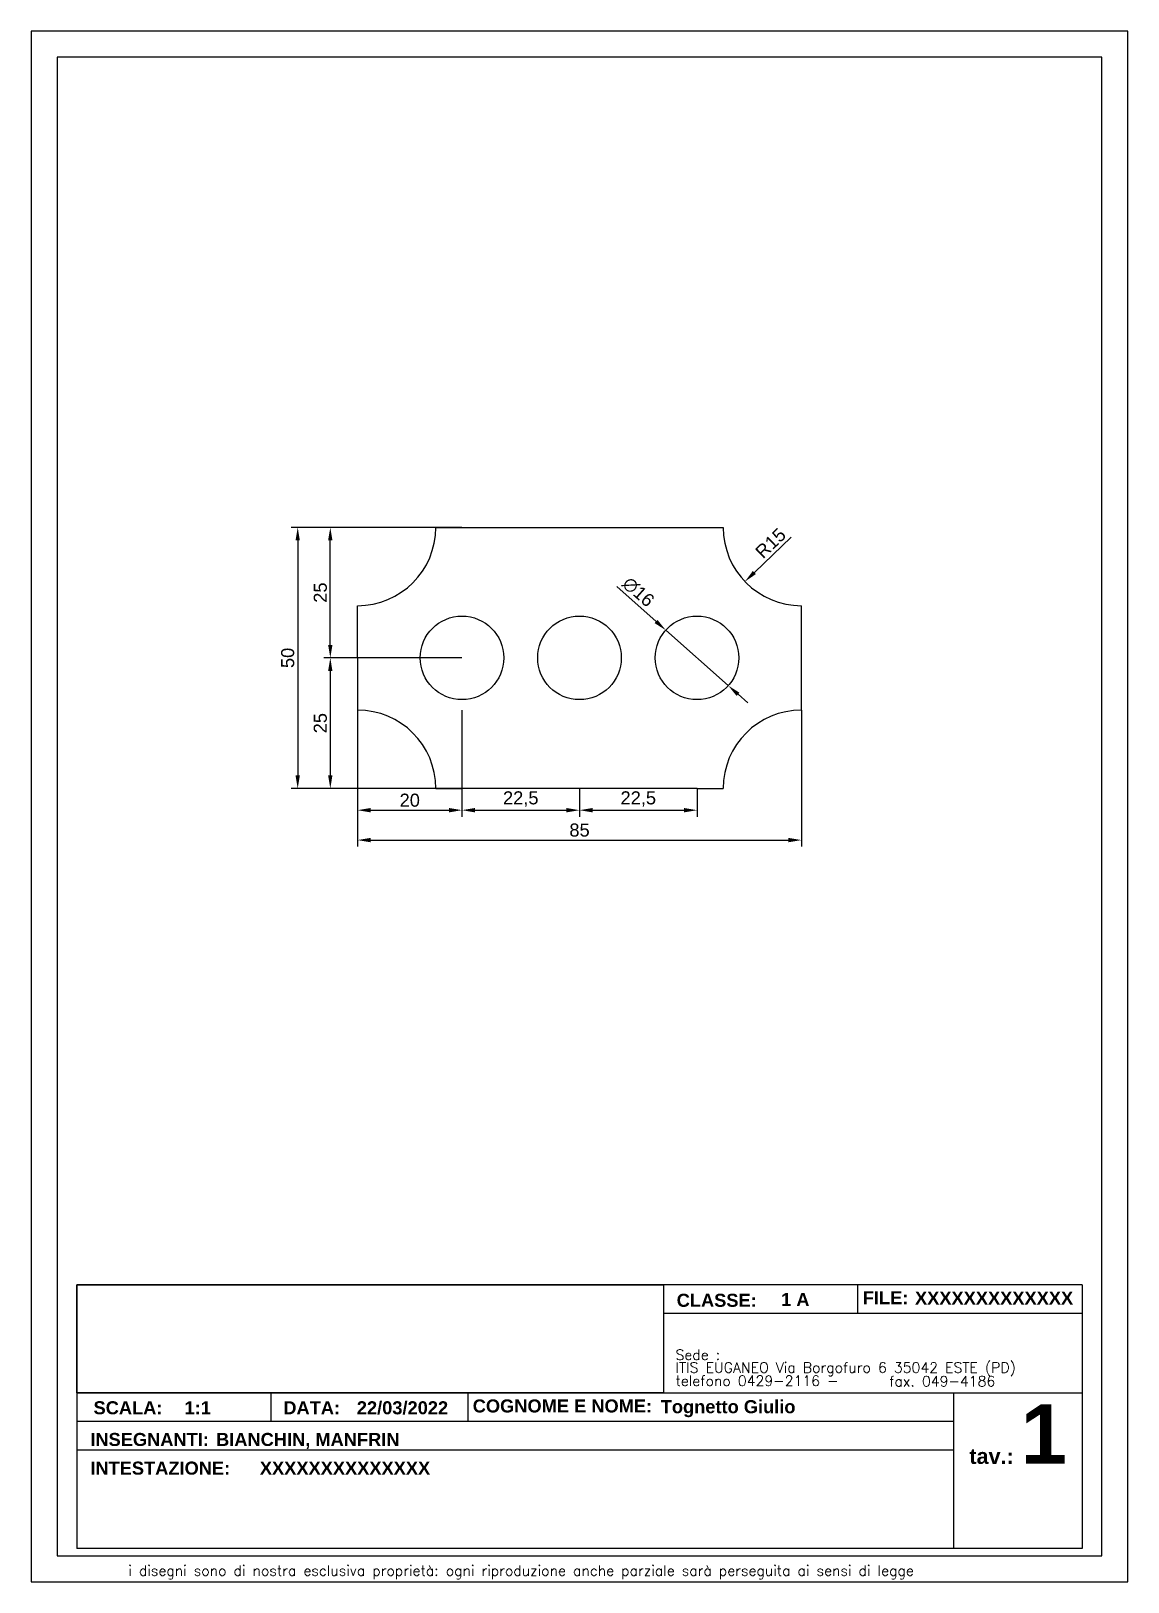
# Model space of a CAD drawing. Extents: x -213 to 981, y -383 to -83.
# Drawn here: x 770.9 to 980.9, y -379.7 to -82.7 of the extents above; entities that cross this region are included whole.
import ezdxf

# ---------------------------------------------------------------- set-up
doc = ezdxf.new("R2010")
doc.units = 0
doc.layers.get('0').update_dxf_attribs({"linetype": 'CONTINUOUS'})
doc.layers.get('DEFPOINTS').update_dxf_attribs({"linetype": 'CONTINUOUS'})
doc.layers.add('Linea Costruzione', color=4, linetype='CONTINUOUS')
doc.layers.add('TESTO', color=2, linetype='CONTINUOUS')
doc.styles.add('QUOTE', font='arial.ttf')
doc.styles.add('ROMANS', font='ROMANS.SHX', dxfattribs={"width": 0.65, "height": 8})
doc.styles.add('SANSSERIFBOLD', font='sasb____.pfb', dxfattribs={"height": 3})
doc.dimstyles.get("Standard").update_dxf_attribs({"dimscale": 0, "dimtxt": 2.5, "dimasz": 2.5, "dimexe": 1.25, "dimexo": 0, "dimtad": 1, "dimdec": 4, "dimdsep": 46, "dimlunit": 6, "dimtxsty": 'QUOTE', "dimcen": 2.5, "dimclrd": 5, "dimclre": 5, "dimclrt": 1, "dimadec": 0, "dimazin": 0, "dimtfac": 1, "dimtdec": 4, "dimtmove": 0, "dimatfit": 3, "dimfxl": 1, "dimtolj": 1, "dimtzin": 0, "dimarcsym": 0})
picture_1 = doc.add_image_def('image1.jpg', size_in_pixel=(2000, 368))

msp = doc.modelspace()

# ---------------------------------------------------------------- texts
at = {"layer": 'TESTO'}
for s, height, style, p in [('CLASSE:', 2.5, 'SANSSERIFBOLD', (894.50256, -327.05379)), ('1 A', 2.5, 'SANSSERIFBOLD', (914.49328, -326.90324)), ('FILE:', 2.5, 'SANSSERIFBOLD', (930.11826, -326.5577)), ('XXXXXXXXXXXXX', 2.5, 'SANSSERIFBOLD', (940.12111, -326.63229)), ('Sede : ', 1.974495, 'ROMANS', (894.27713, -337.21758)), ('ITIS EUGANEO Via Borgofuro 6 35042 ESTE (PD)', 1.9744954, 'ROMANS', (894.27713, -339.67018)), ('telefono 0429-2116 -  ', 1.9744954, 'ROMANS', (894.27713, -342.20889)), ('fax. 049-4186', 1.9744954, 'ROMANS', (935.19051, -342.29359)), ('SCALA:', 2.5, 'SANSSERIFBOLD', (782.86395, -347.63266)), ('1:1', 2.5, 'SANSSERIFBOLD', (800.29071, -347.63718)), ('DATA:', 2.5, 'SANSSERIFBOLD', (819.19584, -347.63266)), ('22/03/2022', 2.5, 'SANSSERIFBOLD', (833.26786, -347.63718)), ('COGNOME E NOME:', 2.5, 'SANSSERIFBOLD', (855.45365, -347.28576)), ('Tognetto Giulio', 2.5, 'SANSSERIFBOLD', (891.44978, -347.42643)), ('1', 11.37309, 'SANSSERIFBOLD', (960.35407, -357.11406)), ('INSEGNANTI: ', 2.5, 'SANSSERIFBOLD', (782.24794, -353.7007)), ('BIANCHIN, MANFRIN', 2.5, 'SANSSERIFBOLD', (806.31923, -353.7007)), ('tav.:', 2.961743, 'SANSSERIFBOLD', (950.52772, -357.13177)), ('INTESTAZIONE: ', 2.5, 'SANSSERIFBOLD', (782.24794, -359.19135)), ('XXXXXXXXXXXXXX', 2.5, 'SANSSERIFBOLD', (814.70005, -359.19135)), ('i disegni sono di nostra esclusiva proprietà: ogni riproduzione anche parziale sarà perseguita ai sensi di legge', 1.97449544, 'ROMANS', (789.52394, -378.55986))]:
    msp.add_text(s, height=height, dxfattribs=dict(at, style=style)).set_placement(p)

# ---------------------------------------------------------------- blocks, each defined once
blk = doc.blocks.new('*D19')
at = {"layer": 'DEFPOINTS', "color": 0, "transparency": 16777216}
for p in [(833.4, -212.79), (853.4, -212.79), (853.4, -231.95)]:
    blk.add_point(p, dxfattribs=at)
at = {"layer": 'Linea Costruzione', "color": 5, "lineweight": -2, "transparency": 16777216}
for p, q in [((833.4, -212.79), (833.4, -233.2)), ((853.4, -212.79), (853.4, -233.2)), ((835.9, -231.95), (850.9, -231.95))]:
    blk.add_line(p, q, dxfattribs=at)
at = {"layer": 'Linea Costruzione', "color": 5, "transparency": 16777216}
for points in [[(835.9, -231.53), (835.9, -232.37), (833.4, -231.95)], [(850.9, -231.53), (850.9, -232.37), (853.4, -231.95)]]:
    blk.add_solid(points, dxfattribs=at)
at = {"layer": 'Linea Costruzione', "color": 1, "transparency": 16777216, "insert": (843.4, -230.05), "char_height": 2.5, "attachment_point": 5, "style": 'QUOTE'}
blk.add_mtext('\\A1;20', dxfattribs=at)
blk = doc.blocks.new('*D20')
at = {"layer": 'DEFPOINTS', "color": 0, "transparency": 16777216}
for p in [(853.4, -227.79), (875.9, -227.79), (875.9, -231.95)]:
    blk.add_point(p, dxfattribs=at)
at = {"layer": 'Linea Costruzione', "color": 5, "lineweight": -2, "transparency": 16777216}
for p, q in [((853.4, -227.79), (853.4, -233.2)), ((875.9, -227.79), (875.9, -233.2)), ((855.9, -231.95), (873.4, -231.95))]:
    blk.add_line(p, q, dxfattribs=at)
at = {"layer": 'Linea Costruzione', "color": 5, "transparency": 16777216}
for points in [[(855.9, -231.53), (855.9, -232.37), (853.4, -231.95)], [(873.4, -231.53), (873.4, -232.37), (875.9, -231.95)]]:
    blk.add_solid(points, dxfattribs=at)
at = {"layer": 'Linea Costruzione', "color": 1, "transparency": 16777216, "insert": (864.65, -229.82), "char_height": 2.5, "attachment_point": 5, "style": 'QUOTE'}
blk.add_mtext('\\A1;22,5', dxfattribs=at)
blk = doc.blocks.new('*D21')
at = {"layer": 'DEFPOINTS', "color": 0, "transparency": 16777216}
for p in [(875.9, -227.79), (898.4, -227.79), (898.4, -231.95)]:
    blk.add_point(p, dxfattribs=at)
at = {"layer": 'Linea Costruzione', "color": 5, "lineweight": -2, "transparency": 16777216}
for p, q in [((875.9, -227.79), (875.9, -233.2)), ((898.4, -227.79), (898.4, -233.2)), ((878.4, -231.95), (895.9, -231.95))]:
    blk.add_line(p, q, dxfattribs=at)
at = {"layer": 'Linea Costruzione', "color": 5, "transparency": 16777216}
for points in [[(878.4, -231.53), (878.4, -232.37), (875.9, -231.95)], [(895.9, -231.53), (895.9, -232.37), (898.4, -231.95)]]:
    blk.add_solid(points, dxfattribs=at)
at = {"layer": 'Linea Costruzione', "color": 1, "transparency": 16777216, "insert": (887.15, -229.82), "char_height": 2.5, "attachment_point": 5, "style": 'QUOTE'}
blk.add_mtext('\\A1;22,5', dxfattribs=at)
blk = doc.blocks.new('*D22')
at = {"layer": 'DEFPOINTS', "color": 0, "transparency": 16777216}
for p in [(853.4, -202.79), (828.19, -227.79), (853.4, -227.79)]:
    blk.add_point(p, dxfattribs=at)
at = {"layer": 'Linea Costruzione', "color": 5, "lineweight": -2, "transparency": 16777216}
for p, q in [((853.4, -202.79), (826.94, -202.79)), ((828.19, -205.29), (828.19, -225.29)), ((853.4, -227.79), (826.94, -227.79))]:
    blk.add_line(p, q, dxfattribs=at)
at = {"layer": 'Linea Costruzione', "color": 5, "transparency": 16777216}
for points in [[(827.77, -205.29), (828.6, -205.29), (828.19, -202.79)], [(827.77, -225.29), (828.6, -225.29), (828.19, -227.79)]]:
    blk.add_solid(points, dxfattribs=at)
at = {"layer": 'Linea Costruzione', "color": 1, "transparency": 16777216, "insert": (826.29, -215.29), "char_height": 2.5, "attachment_point": 5, "rotation": 90, "style": 'QUOTE'}
blk.add_mtext('\\A1;25', dxfattribs=at)
blk = doc.blocks.new('*D23')
at = {"layer": 'DEFPOINTS', "color": 0, "transparency": 16777216}
for p in [(828.19, -177.79), (853.4, -177.79), (853.4, -202.79)]:
    blk.add_point(p, dxfattribs=at)
at = {"layer": 'Linea Costruzione', "color": 5, "lineweight": -2, "transparency": 16777216}
for p, q in [((853.4, -177.79), (826.94, -177.79)), ((828.19, -200.29), (828.19, -180.29)), ((853.4, -202.79), (826.94, -202.79))]:
    blk.add_line(p, q, dxfattribs=at)
at = {"layer": 'Linea Costruzione', "color": 5, "transparency": 16777216}
for points in [[(827.77, -180.29), (828.6, -180.29), (828.19, -177.79)], [(827.77, -200.29), (828.6, -200.29), (828.19, -202.79)]]:
    blk.add_solid(points, dxfattribs=at)
at = {"layer": 'Linea Costruzione', "color": 1, "transparency": 16777216, "insert": (826.29, -190.29), "char_height": 2.5, "attachment_point": 5, "rotation": 90, "style": 'QUOTE'}
blk.add_mtext('\\A1;25', dxfattribs=at)
blk = doc.blocks.new('*D24')
at = {"layer": 'DEFPOINTS', "color": 0, "transparency": 16777216}
for p in [(853.4, -177.79), (821.95, -227.79), (853.4, -227.79)]:
    blk.add_point(p, dxfattribs=at)
at = {"layer": 'Linea Costruzione', "color": 5, "lineweight": -2, "transparency": 16777216}
for p, q in [((853.4, -177.79), (820.7, -177.79)), ((821.95, -180.29), (821.95, -225.29)), ((853.4, -227.79), (820.7, -227.79))]:
    blk.add_line(p, q, dxfattribs=at)
at = {"layer": 'Linea Costruzione', "color": 5, "transparency": 16777216}
for points in [[(821.53, -180.29), (822.36, -180.29), (821.95, -177.79)], [(821.53, -225.29), (822.36, -225.29), (821.95, -227.79)]]:
    blk.add_solid(points, dxfattribs=at)
at = {"layer": 'Linea Costruzione', "color": 1, "transparency": 16777216, "insert": (820.04, -202.79), "char_height": 2.5, "attachment_point": 5, "rotation": 90, "style": 'QUOTE'}
blk.add_mtext('\\A1;50', dxfattribs=at)
blk = doc.blocks.new('*D25')
at = {"layer": 'DEFPOINTS', "color": 0, "transparency": 16777216}
for p in [(833.4, -212.79), (918.4, -212.79), (918.4, -237.67)]:
    blk.add_point(p, dxfattribs=at)
at = {"layer": 'Linea Costruzione', "color": 5, "lineweight": -2, "transparency": 16777216}
for p, q in [((833.4, -212.79), (833.4, -238.92)), ((918.4, -212.79), (918.4, -238.92)), ((835.9, -237.67), (915.9, -237.67))]:
    blk.add_line(p, q, dxfattribs=at)
at = {"layer": 'Linea Costruzione', "color": 5, "transparency": 16777216}
for points in [[(835.9, -237.26), (835.9, -238.09), (833.4, -237.67)], [(915.9, -237.26), (915.9, -238.09), (918.4, -237.67)]]:
    blk.add_solid(points, dxfattribs=at)
at = {"layer": 'Linea Costruzione', "color": 1, "transparency": 16777216, "insert": (875.9, -235.77), "char_height": 2.5, "attachment_point": 5, "style": 'QUOTE'}
blk.add_mtext('\\A1;85', dxfattribs=at)
blk = doc.blocks.new('*D26')
at = {"layer": 'DEFPOINTS', "color": 0, "transparency": 16777216}
for p in [(892.41, -197.47), (904.38, -208.1)]:
    blk.add_point(p, dxfattribs=at)
at = {"layer": 'Linea Costruzione', "color": 5, "lineweight": -2, "transparency": 16777216}
for p, q in [((883.03, -189.14), (890.55, -195.81)), ((904.38, -208.1), (892.41, -197.47)), ((906.25, -209.76), (908.12, -211.42))]:
    blk.add_line(p, q, dxfattribs=at)
at = {"layer": 'Linea Costruzione', "color": 5, "transparency": 16777216}
for points in [[(890.82, -195.5), (890.27, -196.13), (892.41, -197.47)], [(906.52, -209.45), (905.97, -210.07), (904.38, -208.1)]]:
    blk.add_solid(points, dxfattribs=at)
at = {"layer": 'Linea Costruzione', "color": 1, "transparency": 16777216, "insert": (887.16, -190.17), "char_height": 2.5, "attachment_point": 5, "rotation": 318.3917, "style": 'QUOTE'}
blk.add_mtext('\\A1;∅16', dxfattribs=at)
blk = doc.blocks.new('*D27')
at = {"layer": 'DEFPOINTS', "color": 0, "transparency": 16777216}
for p in [(918.4, -177.79), (907.57, -188.17)]:
    blk.add_point(p, dxfattribs=at)
at = {"layer": 'Linea Costruzione', "color": 5, "lineweight": -2, "transparency": 16777216}
blk.add_line((916.41, -179.69), (909.37, -186.44), dxfattribs=at)
at = {"layer": 'Linea Costruzione', "color": 5, "transparency": 16777216}
blk.add_solid([(909.08, -186.13), (909.66, -186.74), (907.57, -188.17)], dxfattribs=at)
at = {"layer": 'Linea Costruzione', "color": 1, "transparency": 16777216, "insert": (912.48, -180.83), "char_height": 2.5, "attachment_point": 5, "rotation": 43.7839, "style": 'QUOTE'}
blk.add_mtext('\\A1;R15', dxfattribs=at)

# ---------------------------------------------------------------- dimensions: what is measured, and where the dimension line sits
at = {"layer": 'Linea Costruzione'}
for base, p1, p2, picture, middle in [((821.94597, -227.786), (853.396, -177.786), (853.396, -227.786), '*D24', (820.04454, -202.786)), ((828.18778, -177.786), (853.396, -202.786), (853.396, -177.786), '*D23', (826.28635, -190.286)), ((828.18778, -227.786), (853.396, -202.786), (853.396, -227.786), '*D22', (826.28635, -215.286))]:
    dim = msp.add_linear_dim(base=base, p1=p1, p2=p2, angle=90, dimstyle='Standard', override={"dimscale": 1}, dxfattribs=at)
    dim.commit()
    dim.dimension.update_dxf_attribs({"geometry": picture, "text_midpoint": middle})
dim = msp.add_radius_dim(center=(918.396, -177.786), mpoint=(907.56669, -188.16511), dimstyle='Standard', override={"dimscale": 1}, dxfattribs=at)
dim.commit()
dim.dimension.update_dxf_attribs({"geometry": '*D27', "text_midpoint": (913.79084, -182.19972), "dimtype": 164})
dim = msp.add_diameter_dim_2p(p1=(904.37762, -208.09828), p2=(892.41439, -197.47373), dimstyle='Standard', override={"dimscale": 1}, dxfattribs=at)
dim.commit()
dim.dimension.update_dxf_attribs({"geometry": '*D26', "text_midpoint": (885.85351, -191.64701), "dimtype": 163})
for base, p1, p2, picture, middle in [((853.396, -231.94948), (833.396, -212.786), (853.396, -212.786), '*D19', (843.396, -230.04805)), ((918.396, -237.67285), (833.396, -212.786), (918.396, -212.786), '*D25', (875.896, -235.77141)), ((875.896, -231.94948), (853.396, -227.786), (875.896, -227.786), '*D20', (864.646, -229.82209)), ((898.396, -231.94948), (875.896, -227.786), (898.396, -227.786), '*D21', (887.146, -229.82209))]:
    dim = msp.add_linear_dim(base=base, p1=p1, p2=p2, dimstyle='Standard', override={"dimscale": 1}, dxfattribs=at)
    dim.commit()
    dim.dimension.update_dxf_attribs({"geometry": picture, "text_midpoint": middle})

# ---------------------------------------------------------------- linework, layer by layer
for p, q in [((779.63935, -322.8279), (779.63935, -373.3499)), ((972.15266, -322.8279), (779.63935, -322.8279)), ((891.98867, -322.8279), (891.98867, -343.50018)), ((929.14561, -322.8279), (929.14561, -328.31855)), ((972.15266, -322.8279), (972.15266, -373.3499)), ((972.15266, -328.31855), (891.98867, -328.31855)), ((779.63935, -343.50018), (972.15266, -343.50018)), ((816.79629, -343.50018), (816.79629, -348.99082)), ((854.49109, -343.50018), (854.49109, -348.99082)), ((947.47146, -343.50018), (947.47146, -373.3499)), ((947.47146, -348.99082), (779.63935, -348.99082)), ((947.47146, -354.48147), (779.63935, -354.48147)), ((972.15266, -373.3499), (779.63935, -373.3499))]:
    msp.add_line(p, q)
at = {"color": 1}
msp.add_line((972.15266, -373.3499), (972.15266, -373.3499), dxfattribs=at)
for points in [[(770.896, -379.7441), (980.896, -379.7441), (980.896, -82.7441), (770.896, -82.7441)], [(775.896, -374.7441), (975.896, -374.7441), (975.896, -87.7441), (775.896, -87.7441)]]:
    msp.add_lwpolyline(points, close=True)
at = {"layer": 'Linea Costruzione'}
for p, q in [((848.396, -177.786), (853.396, -177.786)), ((853.396, -177.786), (875.896, -177.786)), ((875.896, -177.786), (898.396, -177.786)), ((898.396, -177.786), (903.396, -177.786)), ((833.396, -202.786), (833.396, -192.786)), ((918.396, -202.786), (918.396, -192.786)), ((833.396, -202.786), (833.396, -212.786)), ((918.396, -212.786), (918.396, -202.786)), ((848.396, -227.786), (853.396, -227.786)), ((875.896, -227.786), (853.396, -227.786)), ((898.396, -227.786), (875.896, -227.786)), ((898.396, -227.786), (903.396, -227.786))]:
    msp.add_line(p, q, dxfattribs=at)
for centre in [(853.396, -202.786), (875.896, -202.786), (898.396, -202.786)]:
    msp.add_circle(centre, 8, dxfattribs=at)
for centre, start, end in [((833.396, -177.786), 270, 0), ((918.396, -177.786), 180, 270), ((833.396, -227.786), 0, 90), ((918.396, -227.786), 90, 180)]:
    msp.add_arc(centre, 15, start, end, dxfattribs=at)
at = {"layer": 'TESTO'}
msp.add_line((972.15266, -322.8279), (947.44589, -322.8279), dxfattribs=at)

msp.set_redraw_order([(e.dxf.handle, doc.entitydb.next_handle()) for e in msp.query("TEXT MTEXT ATTDEF DIMENSION ARC_DIMENSION")])  # texts and dimensions are drawn at this point

# ---------------------------------------------------------------- pictures from other files: only their frames are drawn
image = msp.add_image(picture_1, insert=(779.63935, -343.50018), size_in_units=(112.34932, 20.67227))
image.dxf.flags = 7

doc.saveas('drawing.dxf')
